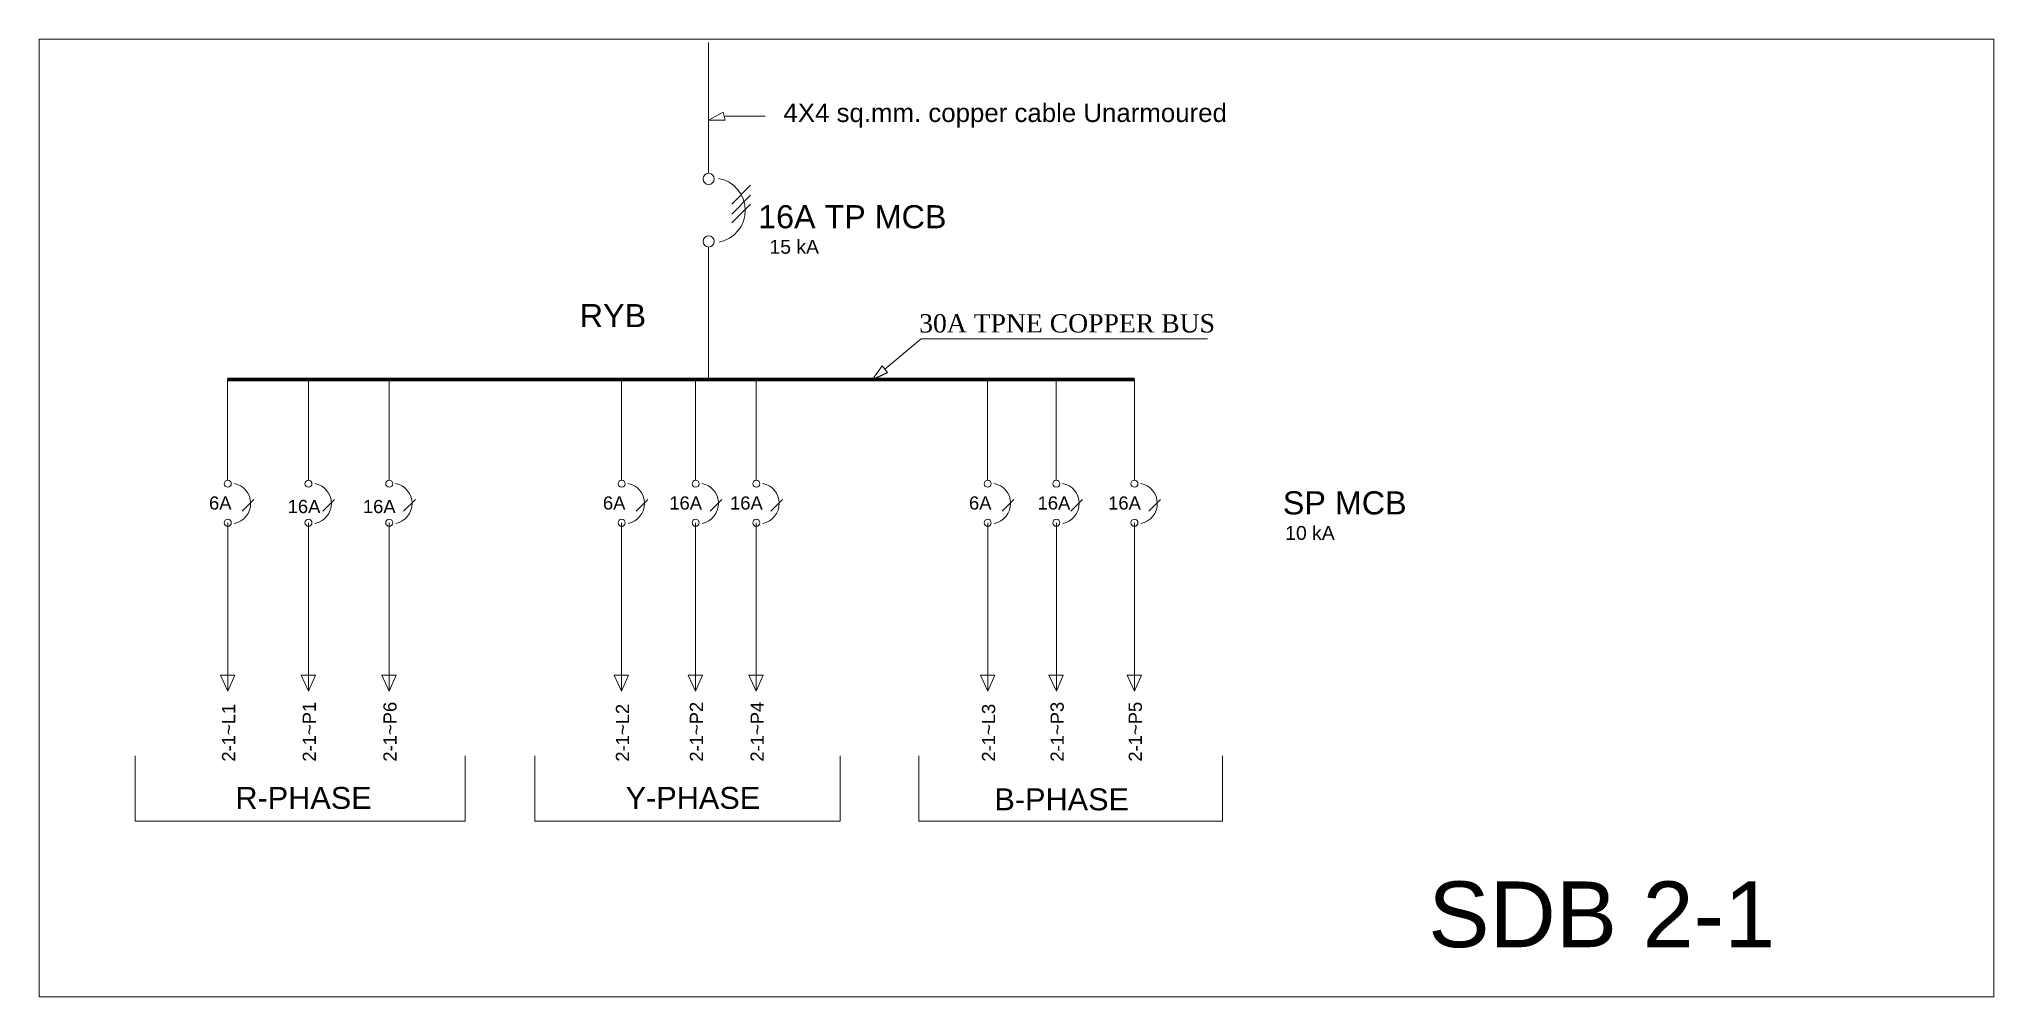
# Model space of a CAD drawing. Header units: millimetres. Extents: x 2402294 to 3337895, y 3394997 to 3969149.
# Drawn here: x 3220465 to 3265344, y 3789909 to 3811900 of the extents above; entities that cross this region are included whole.
import ezdxf

# ---------------------------------------------------------------- set-up
doc = ezdxf.new("R2010")
doc.units = ezdxf.units.MM
doc.header["$MEASUREMENT"] = 0
doc.layers.add('7 POWER PT WIRING', color=3, linetype='Continuous', lineweight=25)
doc.layers.add('Singleline', color=82, linetype='Continuous', lineweight=20)
doc.styles.add('ARIAL', font='arial.ttf')
doc.styles.add('MM', font='dutch.ttf')
doc.styles.add('ROOM', font='arial.ttf')

msp = doc.modelspace()

# ---------------------------------------------------------------- texts
at = {"layer": 'Singleline', "style": 'ROOM'}
msp.add_text('4X4 sq.mm. copper cable Unarmoured', height=424.365, dxfattribs=at).set_placement((3237554.6, 3809996.9))
at = {"layer": 'Singleline', "color": 1}
for s, height, style, p in [('16A TP MCB', 530.46, 'ROOM', (3236973, 3807557.3)), ('15 kA', 318.27, 'ROOM', (3237232.9, 3806972.6)), (' RYB', 530.46, 'ROOM', (3232671.4, 3805287.5)), ('30A TPNE COPPER BUS', 420.376, 'MM', (3240670, 3805164)), ('6A  ', 302.4, 'ARIAL', (3224366.4, 3801098.4)), ('16A  ', 302.4, 'ARIAL', (3226172, 3801017.8)), ('16A  ', 302.4, 'ARIAL', (3227898.8, 3801017.8)), (' SP MCB', 530.46, 'ROOM', (3248814.3, 3800987.5)), ('10 kA', 318.27, 'ROOM', (3249074.2, 3800402.8)), ('R-PHASE', 504, 'ARIAL', (3224971.5, 3794226.8))]:
    msp.add_text(s, height=height, dxfattribs=dict(at, style=style)).set_placement(p)
at = {"layer": 'Singleline', "color": 2, "style": 'ARIAL'}
for s, height, p in [('6A  ', 302.4, (3233409.3, 3801098.4)), ('16A  ', 302.4, (3234933, 3801098.4)), ('16A  ', 302.4, (3236327.6, 3801098.4)), ('Y-PHASE', 504, (3233931, 3794226.8))]:
    msp.add_text(s, height=height, dxfattribs=at).set_placement(p)
at = {"layer": 'Singleline', "color": 5, "style": 'ARIAL'}
for s, height, p in [('6A  ', 302.4, (3241814.3, 3801098.4)), ('16A  ', 302.4, (3243388.8, 3801098.4)), ('16A  ', 302.4, (3245009.1, 3801098.4)), ('B-PHASE', 504, (3242397.7, 3794193.3))]:
    msp.add_text(s, height=height, dxfattribs=at).set_placement(p)
at = {"layer": 'Singleline', "color": 1, "style": 'ARIAL'}
for s, p in [('2-1~L1', (3224967, 3795311)), ('2-1~P1', (3226819.9, 3795311)), ('2-1~P6', (3228672.7, 3795311))]:
    msp.add_text(s, height=302.4, rotation=90, dxfattribs=at).set_placement(p)
at = {"layer": 'Singleline', "color": 2, "style": 'ARIAL'}
for s, p in [('2-1~L2', (3234009.9, 3795311)), ('2-1~P2', (3235707, 3795311)), ('2-1~P4', (3237101.6, 3795311))]:
    msp.add_text(s, height=302.4, rotation=90, dxfattribs=at).set_placement(p)
at = {"layer": 'Singleline', "color": 5, "style": 'ARIAL'}
for s, p in [('2-1~L3', (3242414.9, 3795311)), ('2-1~P3', (3243989.4, 3795311)), ('2-1~P5', (3245783, 3795311))]:
    msp.add_text(s, height=302.4, rotation=90, dxfattribs=at).set_placement(p)
at = {"layer": 'Singleline', "color": 1, "linetype": 'Continuous', "lineweight": 35, "insert": (3256341.3, 3791794.7), "char_height": 1509.29, "attachment_point": 5, "style": 'ARIAL'}
msp.add_mtext('SDB 2-1', dxfattribs=at)

# ---------------------------------------------------------------- linework, layer by layer
at = {"layer": '7 POWER PT WIRING'}
msp.add_line((3239598.2, 3804087), (3239942.8, 3804247.2), dxfattribs=at)
at = {"layer": 'Singleline', "ltscale": 3}
for p, q in [((3265344.5, 3811900.5), (3220465.3, 3811900.5)), ((3220465.3, 3811900.5), (3220465.3, 3789909.4)), ((3265344.5, 3811900.5), (3265344.5, 3789909.4)), ((3220465.3, 3789909.4), (3265344.5, 3789909.4))]:
    msp.add_line(p, q, dxfattribs=at)
at = {"layer": 'Singleline'}
for p, q in [((3235837.4, 3808820.2), (3235837.4, 3811825.3)), ((3236168.1, 3810223.9), (3235837.4, 3810036.6)), ((3236217.4, 3810036.6), (3235837.4, 3810036.6)), ((3235837.4, 3805872.8), (3235837.4, 3807126.4)), ((3235836.4, 3804087), (3235837, 3806788.4)), ((3239819.1, 3804396.2), (3239598.2, 3804087))]:
    msp.add_line(p, q, dxfattribs=at)
at = {"layer": 'Singleline', "ltscale": 2.5}
for p, q in [((3236168.1, 3810223.9), (3236217.4, 3810036.6)), ((3239819.1, 3804396.2), (3239942.8, 3804247.2))]:
    msp.add_line(p, q, dxfattribs=at)
at = {"layer": 'Singleline', "color": 4}
msp.add_line((3236192.7, 3810130.2), (3237136.5, 3810130.2), dxfattribs=at)
at = {"layer": 'Singleline', "color": 2}
for p, q in [((3236367.3, 3808111.8), (3236798.4, 3808542.9)), ((3236367.3, 3807882.5), (3236798.4, 3808313.6)), ((3236367.3, 3807678.5), (3236798.4, 3808109.6)), ((3233837.1, 3801772.6), (3233837.1, 3804087)), ((3235534.2, 3801772.6), (3235534.2, 3804087)), ((3236928.8, 3801772.6), (3236928.8, 3804087)), ((3234171.2, 3801059.1), (3234440.7, 3801328.5)), ((3235868.3, 3801059.1), (3236137.7, 3801328.5)), ((3237262.9, 3801059.1), (3237532.3, 3801328.5)), ((3233840, 3800794.5), (3233840, 3796928.6)), ((3235537.1, 3800794.5), (3235537.1, 3796928.6)), ((3236931.7, 3800794.5), (3236931.7, 3796928.6)), ((3233669.6, 3797296), (3233999.6, 3797296)), ((3235366.7, 3797296), (3235696.7, 3797296)), ((3236761.3, 3797296), (3237091.3, 3797296)), ((3231843.4, 3795445.2), (3231843.4, 3793940.8)), ((3238857, 3795445.2), (3238857, 3793940.8)), ((3231843.4, 3793940.8), (3238857, 3793940.8))]:
    msp.add_line(p, q, dxfattribs=at)
at = {"layer": 'Singleline', "color": 1, "lineweight": 80}
msp.add_line((3245610.2, 3804087), (3224794.2, 3804087), dxfattribs=at)
at = {"layer": 'Singleline', "color": 1}
for p, q in [((3224794.2, 3801772.6), (3224794.2, 3804087)), ((3226647.1, 3801772.6), (3226647.1, 3804087)), ((3228500, 3801772.6), (3228500, 3804087)), ((3225128.3, 3801059.1), (3225397.8, 3801328.5)), ((3226981.2, 3801059.1), (3227250.6, 3801328.5)), ((3228834.1, 3801059.1), (3229103.5, 3801328.5)), ((3224797.1, 3800794.5), (3224797.1, 3796928.6)), ((3226650, 3800794.5), (3226650, 3796928.6)), ((3228502.9, 3800794.5), (3228502.9, 3796928.6)), ((3224626.7, 3797296), (3224956.7, 3797296)), ((3226479.6, 3797296), (3226809.6, 3797296)), ((3228332.5, 3797296), (3228662.4, 3797296)), ((3222670.5, 3795445.2), (3222670.5, 3793940.8)), ((3230250.6, 3795445.2), (3230250.6, 3793940.8)), ((3222670.5, 3793940.8), (3230250.6, 3793940.8))]:
    msp.add_line(p, q, dxfattribs=at)
at = {"layer": 'Singleline', "color": 5}
for p, q in [((3242242.1, 3801772.6), (3242242.1, 3804087)), ((3243816.7, 3801772.6), (3243816.7, 3804087)), ((3245610.2, 3801772.6), (3245610.2, 3804087)), ((3242576.2, 3801059.1), (3242845.6, 3801328.5)), ((3244150.8, 3801059.1), (3244420.2, 3801328.5)), ((3245944.3, 3801059.1), (3246213.8, 3801328.5)), ((3242245, 3800794.5), (3242245, 3796928.6)), ((3243819.6, 3800794.5), (3243819.6, 3796928.6)), ((3245613.1, 3800794.5), (3245613.1, 3796928.6)), ((3242074.6, 3797296), (3242404.6, 3797296)), ((3243649.2, 3797296), (3243979.1, 3797296)), ((3245442.7, 3797296), (3245772.7, 3797296)), ((3240666.4, 3795445.2), (3240666.4, 3793940.8)), ((3247631.8, 3795445.2), (3247631.8, 3793940.8)), ((3240666.4, 3793940.8), (3247631.8, 3793940.8))]:
    msp.add_line(p, q, dxfattribs=at)
at = {"layer": 'Singleline'}
msp.add_lwpolyline([(3247293.4, 3805016), (3240717.2, 3805016), (3239880.9, 3804321.7)], dxfattribs=at)
at = {"layer": 'Singleline', "color": 1}
for points in [[(3224956.7, 3797296), (3224797.1, 3796928.6), (3224626.7, 3797296)], [(3226809.6, 3797296), (3226650, 3796928.6), (3226479.6, 3797296)], [(3228662.4, 3797296), (3228502.9, 3796928.6), (3228332.5, 3797296)]]:
    msp.add_lwpolyline(points, dxfattribs=at)
at = {"layer": 'Singleline', "color": 2}
for points in [[(3233999.6, 3797296), (3233840, 3796928.6), (3233669.6, 3797296)], [(3235696.7, 3797296), (3235537.1, 3796928.6), (3235366.7, 3797296)], [(3237091.3, 3797296), (3236931.7, 3796928.6), (3236761.3, 3797296)]]:
    msp.add_lwpolyline(points, dxfattribs=at)
at = {"layer": 'Singleline', "color": 5}
for points in [[(3242404.6, 3797296), (3242245, 3796928.6), (3242074.6, 3797296)], [(3243979.1, 3797296), (3243819.6, 3796928.6), (3243649.2, 3797296)], [(3245772.7, 3797296), (3245613.1, 3796928.6), (3245442.7, 3797296)]]:
    msp.add_lwpolyline(points, dxfattribs=at)
at = {"layer": 'Singleline', "color": 2}
for centre, radius in [((3235837.4, 3808691.3), 128.9), ((3235837.4, 3807255.2), 128.9), ((3233840, 3801692.1), 80.5), ((3235537.1, 3801692.1), 80.5), ((3236931.7, 3801692.1), 80.5), ((3233840, 3800794.5), 80.5), ((3235537.1, 3800794.5), 80.5), ((3236931.7, 3800794.5), 80.5)]:
    msp.add_circle(centre, radius, dxfattribs=at)
at = {"layer": 'Singleline', "color": 1}
for centre in [(3224797.1, 3801692.1), (3226650, 3801692.1), (3228502.9, 3801692.1), (3224797.1, 3800794.5), (3226650, 3800794.5), (3228502.9, 3800794.5)]:
    msp.add_circle(centre, 80.5, dxfattribs=at)
at = {"layer": 'Singleline', "color": 5}
for centre in [(3242245, 3801692.1), (3243819.6, 3801692.1), (3245613.1, 3801692.1), (3242245, 3800794.5), (3243819.6, 3800794.5), (3245613.1, 3800794.5)]:
    msp.add_circle(centre, 80.5, dxfattribs=at)
at = {"layer": 'Singleline', "color": 2}
for centre, radius in [((3235930, 3807968.5), 747.4), ((3233897.9, 3801240.3), 467.1), ((3235594.9, 3801240.3), 467.1), ((3236989.5, 3801240.3), 467.1)]:
    msp.add_arc(centre, radius, 281.24796, 79.48748, dxfattribs=at)
at = {"layer": 'Singleline', "color": 1}
for centre in [(3224855, 3801240.3), (3226707.8, 3801240.3), (3228560.7, 3801240.3)]:
    msp.add_arc(centre, 467.1, 281.24796, 79.48748, dxfattribs=at)
at = {"layer": 'Singleline', "color": 5}
for centre in [(3242302.8, 3801240.3), (3243877.4, 3801240.3), (3245671, 3801240.3)]:
    msp.add_arc(centre, 467.1, 281.24796, 79.48748, dxfattribs=at)

msp.set_redraw_order([(e.dxf.handle, doc.entitydb.next_handle()) for e in msp.query("TEXT MTEXT ATTDEF DIMENSION ARC_DIMENSION")])  # texts and dimensions are drawn at this point

doc.saveas('drawing.dxf')
